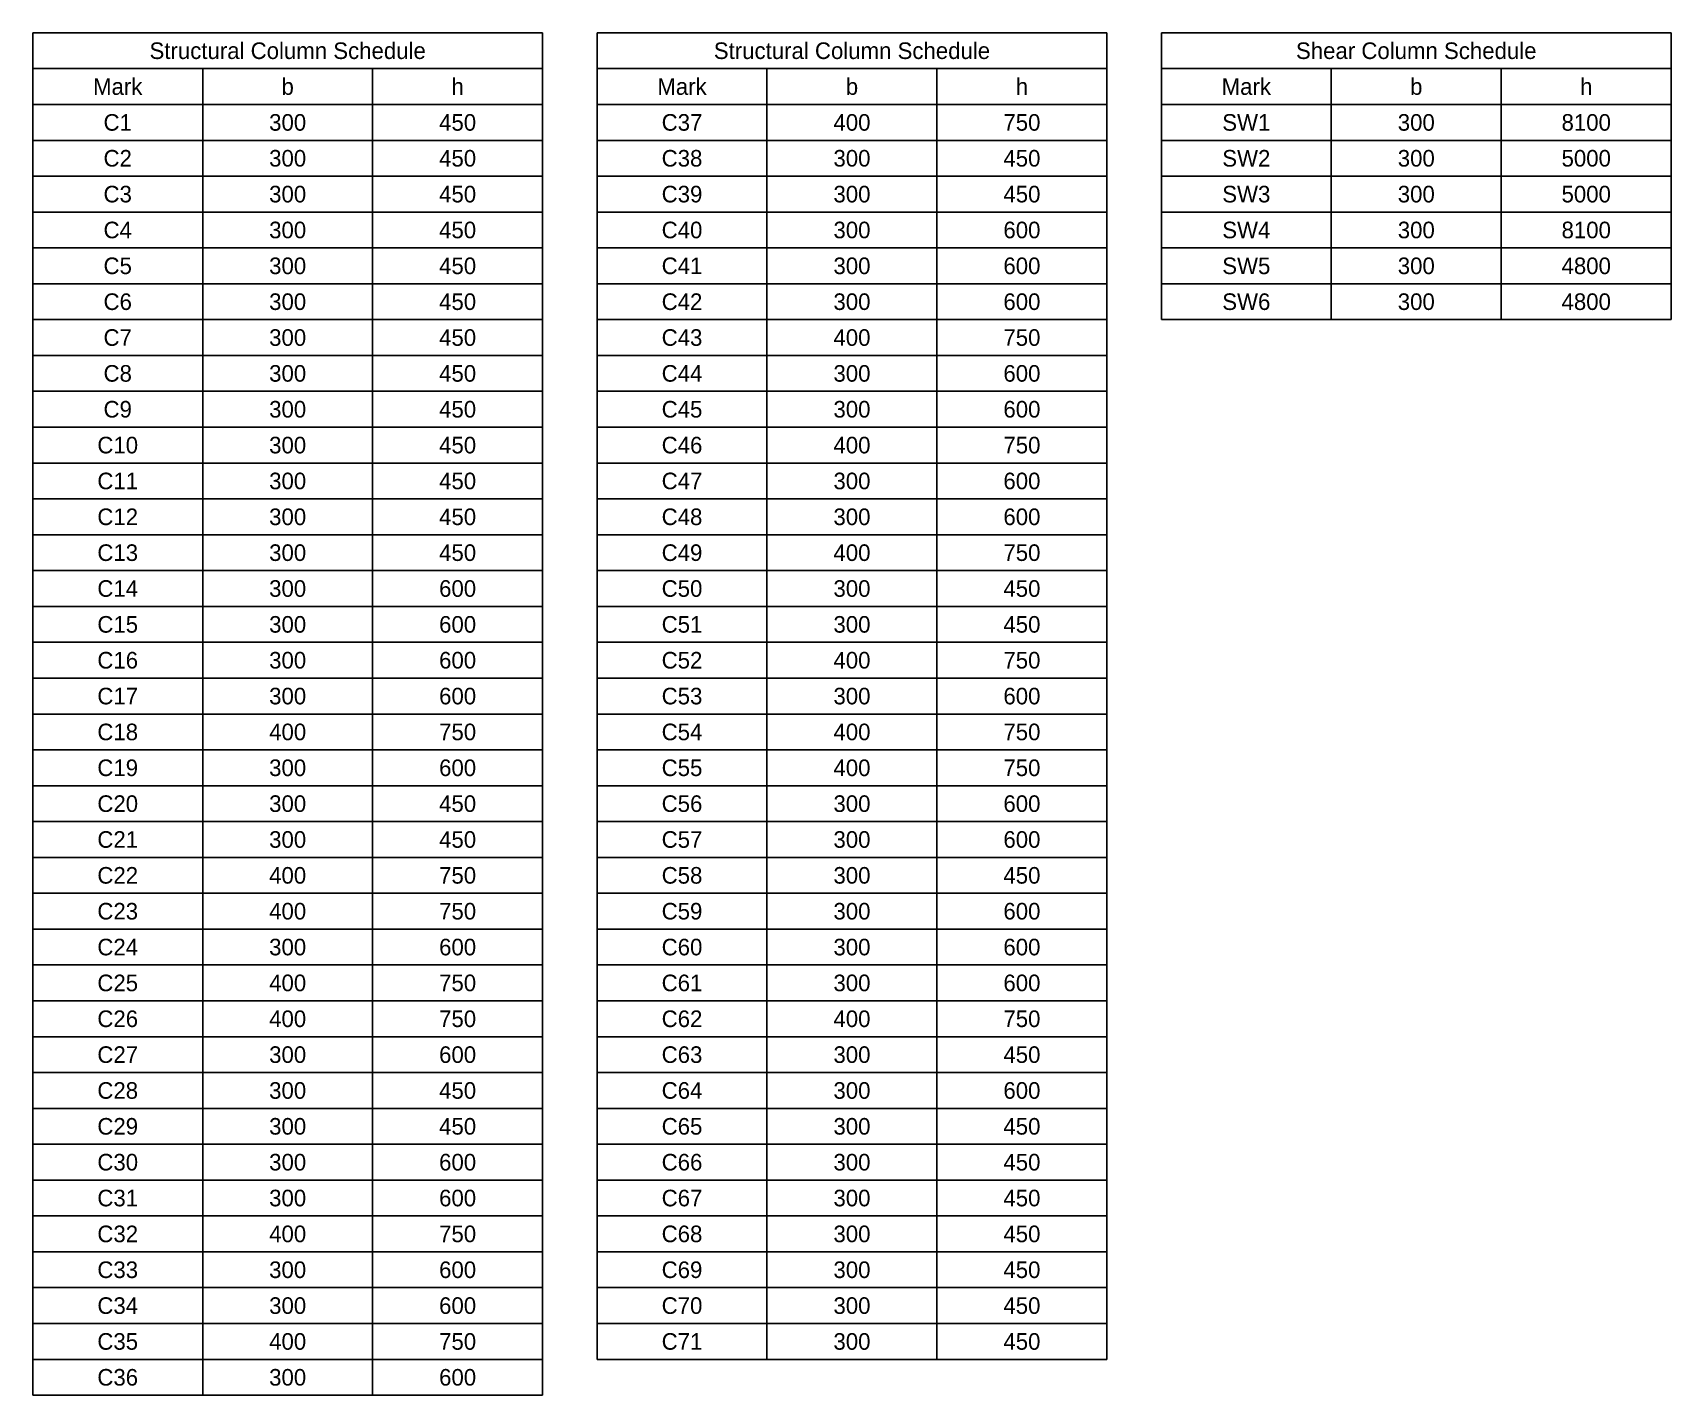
# Model space of a CAD drawing. Header units: millimetres. Extents: x -71346 to 347304, y -10119 to 33865.
# Drawn here: x 248318 to 272998, y 4680 to 25200 of the extents above; entities that cross this region are included whole.
import ezdxf
from ezdxf.enums import TextEntityAlignment as Align

# ---------------------------------------------------------------- set-up
doc = ezdxf.new("R2010")
doc.units = ezdxf.units.MM
doc.header["$LTSCALE"] = 40
doc.layers.add('A-CUTOUT-THIN', color=151, linetype='Continuous')
doc.layers.add('G-ANNO-SCHD', color=231, linetype='Continuous')

msp = doc.modelspace()

# ---------------------------------------------------------------- texts
at = {"layer": 'G-ANNO-SCHD'}
for s, p in [('Structural Column Schedule', (252158, 24930)), ('Structural Column Schedule', (260658, 24930)), ('Shear Column Schedule', (269158, 24930)), ('Mark', (249598, 24390)), ('b', (252158, 24390)), ('h', (254718, 24390)), ('Mark', (258098, 24390)), ('b', (260658, 24390)), ('h', (263218, 24390)), ('Mark', (266598, 24390)), ('b', (269158, 24390)), ('h', (271718, 24390)), ('C1', (249598, 23850)), ('300', (252158, 23850)), ('450', (254718, 23850)), ('C37', (258098, 23850)), ('400', (260658, 23850)), ('750', (263218, 23850)), ('SW1', (266598, 23850)), ('300', (269158, 23850)), ('8100', (271718, 23850)), ('C2', (249598, 23310)), ('300', (252158, 23310)), ('450', (254718, 23310)), ('C38', (258098, 23310)), ('300', (260658, 23310)), ('450', (263218, 23310)), ('SW2', (266598, 23310)), ('300', (269158, 23310)), ('5000', (271718, 23310)), ('C3', (249598, 22770)), ('300', (252158, 22770)), ('450', (254718, 22770)), ('C39', (258098, 22770)), ('300', (260658, 22770)), ('450', (263218, 22770)), ('SW3', (266598, 22770)), ('300', (269158, 22770)), ('5000', (271718, 22770)), ('C4', (249598, 22230)), ('300', (252158, 22230)), ('450', (254718, 22230)), ('C40', (258098, 22230)), ('300', (260658, 22230)), ('600', (263218, 22230)), ('SW4', (266598, 22230)), ('300', (269158, 22230)), ('8100', (271718, 22230)), ('C5', (249598, 21690)), ('300', (252158, 21690)), ('450', (254718, 21690)), ('C41', (258098, 21690)), ('300', (260658, 21690)), ('600', (263218, 21690)), ('SW5', (266598, 21690)), ('300', (269158, 21690)), ('4800', (271718, 21690)), ('C6', (249598, 21150)), ('300', (252158, 21150)), ('450', (254718, 21150)), ('C42', (258098, 21150)), ('300', (260658, 21150)), ('600', (263218, 21150)), ('SW6', (266598, 21150)), ('300', (269158, 21150)), ('4800', (271718, 21150)), ('C7', (249598, 20610)), ('300', (252158, 20610)), ('450', (254718, 20610)), ('C43', (258098, 20610)), ('400', (260658, 20610)), ('750', (263218, 20610)), ('C8', (249598, 20070)), ('300', (252158, 20070)), ('450', (254718, 20070)), ('C44', (258098, 20070)), ('300', (260658, 20070)), ('600', (263218, 20070)), ('C9', (249598, 19530)), ('300', (252158, 19530)), ('450', (254718, 19530)), ('C45', (258098, 19530)), ('300', (260658, 19530)), ('600', (263218, 19530)), ('C10', (249598, 18990)), ('300', (252158, 18990)), ('450', (254718, 18990)), ('C46', (258098, 18990)), ('400', (260658, 18990)), ('750', (263218, 18990)), ('C11', (249598, 18450)), ('300', (252158, 18450)), ('450', (254718, 18450)), ('C47', (258098, 18450)), ('300', (260658, 18450)), ('600', (263218, 18450)), ('C12', (249598, 17910)), ('300', (252158, 17910)), ('450', (254718, 17910)), ('C48', (258098, 17910)), ('300', (260658, 17910)), ('600', (263218, 17910)), ('C13', (249598, 17370)), ('300', (252158, 17370)), ('450', (254718, 17370)), ('C49', (258098, 17370)), ('400', (260658, 17370)), ('750', (263218, 17370)), ('C14', (249598, 16830)), ('300', (252158, 16830)), ('600', (254718, 16830)), ('C50', (258098, 16830)), ('300', (260658, 16830)), ('450', (263218, 16830)), ('C15', (249598, 16290)), ('300', (252158, 16290)), ('600', (254718, 16290)), ('C51', (258098, 16290)), ('300', (260658, 16290)), ('450', (263218, 16290)), ('C16', (249598, 15750)), ('300', (252158, 15750)), ('600', (254718, 15750)), ('C52', (258098, 15750)), ('400', (260658, 15750)), ('750', (263218, 15750)), ('C17', (249598, 15210)), ('300', (252158, 15210)), ('600', (254718, 15210)), ('C53', (258098, 15210)), ('300', (260658, 15210)), ('600', (263218, 15210)), ('C18', (249598, 14670)), ('400', (252158, 14670)), ('750', (254718, 14670)), ('C54', (258098, 14670)), ('400', (260658, 14670)), ('750', (263218, 14670)), ('C19', (249598, 14130)), ('300', (252158, 14130)), ('600', (254718, 14130)), ('C55', (258098, 14130)), ('400', (260658, 14130)), ('750', (263218, 14130)), ('C20', (249598, 13590)), ('300', (252158, 13590)), ('450', (254718, 13590)), ('C56', (258098, 13590)), ('300', (260658, 13590)), ('600', (263218, 13590)), ('C21', (249598, 13050)), ('300', (252158, 13050)), ('450', (254718, 13050)), ('C57', (258098, 13050)), ('300', (260658, 13050)), ('600', (263218, 13050)), ('C22', (249598, 12510)), ('400', (252158, 12510)), ('750', (254718, 12510)), ('C58', (258098, 12510)), ('300', (260658, 12510)), ('450', (263218, 12510)), ('C23', (249598, 11970)), ('400', (252158, 11970)), ('750', (254718, 11970)), ('C59', (258098, 11970)), ('300', (260658, 11970)), ('600', (263218, 11970)), ('C24', (249598, 11430)), ('300', (252158, 11430)), ('600', (254718, 11430)), ('C60', (258098, 11430)), ('300', (260658, 11430)), ('600', (263218, 11430)), ('C25', (249598, 10890)), ('400', (252158, 10890)), ('750', (254718, 10890)), ('C61', (258098, 10890)), ('300', (260658, 10890)), ('600', (263218, 10890)), ('C26', (249598, 10350)), ('400', (252158, 10350)), ('750', (254718, 10350)), ('C62', (258098, 10350)), ('400', (260658, 10350)), ('750', (263218, 10350)), ('C27', (249598, 9810)), ('300', (252158, 9810)), ('600', (254718, 9810)), ('C63', (258098, 9810)), ('300', (260658, 9810)), ('450', (263218, 9810)), ('C28', (249598, 9270)), ('300', (252158, 9270)), ('450', (254718, 9270)), ('C64', (258098, 9270)), ('300', (260658, 9270)), ('600', (263218, 9270)), ('C29', (249598, 8730)), ('300', (252158, 8730)), ('450', (254718, 8730)), ('C65', (258098, 8730)), ('300', (260658, 8730)), ('450', (263218, 8730)), ('C30', (249598, 8190)), ('300', (252158, 8190)), ('600', (254718, 8190)), ('C66', (258098, 8190)), ('300', (260658, 8190)), ('450', (263218, 8190)), ('C31', (249598, 7650)), ('300', (252158, 7650)), ('600', (254718, 7650)), ('C67', (258098, 7650)), ('300', (260658, 7650)), ('450', (263218, 7650)), ('C32', (249598, 7110)), ('400', (252158, 7110)), ('750', (254718, 7110)), ('C68', (258098, 7110)), ('300', (260658, 7110)), ('450', (263218, 7110)), ('C33', (249598, 6570)), ('300', (252158, 6570)), ('600', (254718, 6570)), ('C69', (258098, 6570)), ('300', (260658, 6570)), ('450', (263218, 6570)), ('C34', (249598, 6030)), ('300', (252158, 6030)), ('600', (254718, 6030)), ('C70', (258098, 6030)), ('300', (260658, 6030)), ('450', (263218, 6030)), ('C35', (249598, 5490)), ('400', (252158, 5490)), ('750', (254718, 5490)), ('C71', (258098, 5490)), ('300', (260658, 5490)), ('450', (263218, 5490)), ('C36', (249598, 4950)), ('300', (252158, 4950)), ('600', (254718, 4950))]:
    msp.add_text(s, height=250, dxfattribs=at).set_placement(p, align=Align.MIDDLE_CENTER)

# ---------------------------------------------------------------- linework, layer by layer
at = {"layer": 'A-CUTOUT-THIN'}
for p, q in [((248318, 25200), (255998, 25200)), ((248318, 25200), (248318, 4680)), ((255998, 25200), (255998, 4680)), ((256818, 25200), (264498, 25200)), ((256818, 25200), (256818, 5220)), ((264498, 25200), (264498, 5220)), ((265318, 25200), (272998, 25200)), ((265318, 25200), (265318, 20880)), ((272998, 25200), (272998, 20880)), ((248318, 24660), (255998, 24660)), ((250878, 24660), (250878, 4680)), ((253438, 24660), (253438, 4680)), ((256818, 24660), (264498, 24660)), ((259378, 24660), (259378, 5220)), ((261938, 24660), (261938, 5220)), ((265318, 24660), (272998, 24660)), ((267878, 24660), (267878, 20880)), ((270438, 24660), (270438, 20880)), ((248318, 24120), (255998, 24120)), ((256818, 24120), (264498, 24120)), ((265318, 24120), (272998, 24120)), ((248318, 23580), (255998, 23580)), ((256818, 23580), (264498, 23580)), ((265318, 23580), (272998, 23580)), ((248318, 23040), (255998, 23040)), ((256818, 23040), (264498, 23040)), ((265318, 23040), (272998, 23040)), ((248318, 22500), (255998, 22500)), ((256818, 22500), (264498, 22500)), ((265318, 22500), (272998, 22500)), ((248318, 21960), (255998, 21960)), ((256818, 21960), (264498, 21960)), ((265318, 21960), (272998, 21960)), ((248318, 21420), (255998, 21420)), ((256818, 21420), (264498, 21420)), ((265318, 21420), (272998, 21420)), ((248318, 20880), (255998, 20880)), ((256818, 20880), (264498, 20880)), ((265318, 20880), (272998, 20880)), ((248318, 20340), (255998, 20340)), ((256818, 20340), (264498, 20340)), ((248318, 19800), (255998, 19800)), ((256818, 19800), (264498, 19800)), ((248318, 19260), (255998, 19260)), ((256818, 19260), (264498, 19260)), ((248318, 18720), (255998, 18720)), ((256818, 18720), (264498, 18720)), ((248318, 18180), (255998, 18180)), ((256818, 18180), (264498, 18180)), ((248318, 17640), (255998, 17640)), ((256818, 17640), (264498, 17640)), ((248318, 17100), (255998, 17100)), ((256818, 17100), (264498, 17100)), ((248318, 16560), (255998, 16560)), ((256818, 16560), (264498, 16560)), ((248318, 16020), (255998, 16020)), ((256818, 16020), (264498, 16020)), ((248318, 15480), (255998, 15480)), ((256818, 15480), (264498, 15480)), ((248318, 14940), (255998, 14940)), ((256818, 14940), (264498, 14940)), ((248318, 14400), (255998, 14400)), ((256818, 14400), (264498, 14400)), ((248318, 13860), (255998, 13860)), ((256818, 13860), (264498, 13860)), ((248318, 13320), (255998, 13320)), ((256818, 13320), (264498, 13320)), ((248318, 12780), (255998, 12780)), ((256818, 12780), (264498, 12780)), ((248318, 12240), (255998, 12240)), ((256818, 12240), (264498, 12240)), ((248318, 11700), (255998, 11700)), ((256818, 11700), (264498, 11700)), ((248318, 11160), (255998, 11160)), ((256818, 11160), (264498, 11160)), ((248318, 10620), (255998, 10620)), ((256818, 10620), (264498, 10620)), ((248318, 10080), (255998, 10080)), ((256818, 10080), (264498, 10080)), ((248318, 9540), (255998, 9540)), ((256818, 9540), (264498, 9540)), ((248318, 9000), (255998, 9000)), ((256818, 9000), (264498, 9000)), ((248318, 8460), (255998, 8460)), ((256818, 8460), (264498, 8460)), ((248318, 7920), (255998, 7920)), ((256818, 7920), (264498, 7920)), ((248318, 7380), (255998, 7380)), ((256818, 7380), (264498, 7380)), ((248318, 6840), (255998, 6840)), ((256818, 6840), (264498, 6840)), ((248318, 6300), (255998, 6300)), ((256818, 6300), (264498, 6300)), ((248318, 5760), (255998, 5760)), ((256818, 5760), (264498, 5760)), ((248318, 5220), (255998, 5220)), ((256818, 5220), (264498, 5220)), ((248318, 4680), (255998, 4680))]:
    msp.add_line(p, q, dxfattribs=at)

msp.set_redraw_order([(e.dxf.handle, doc.entitydb.next_handle()) for e in msp.query("TEXT MTEXT ATTDEF DIMENSION ARC_DIMENSION")])  # texts and dimensions are drawn at this point

doc.saveas('drawing.dxf')
